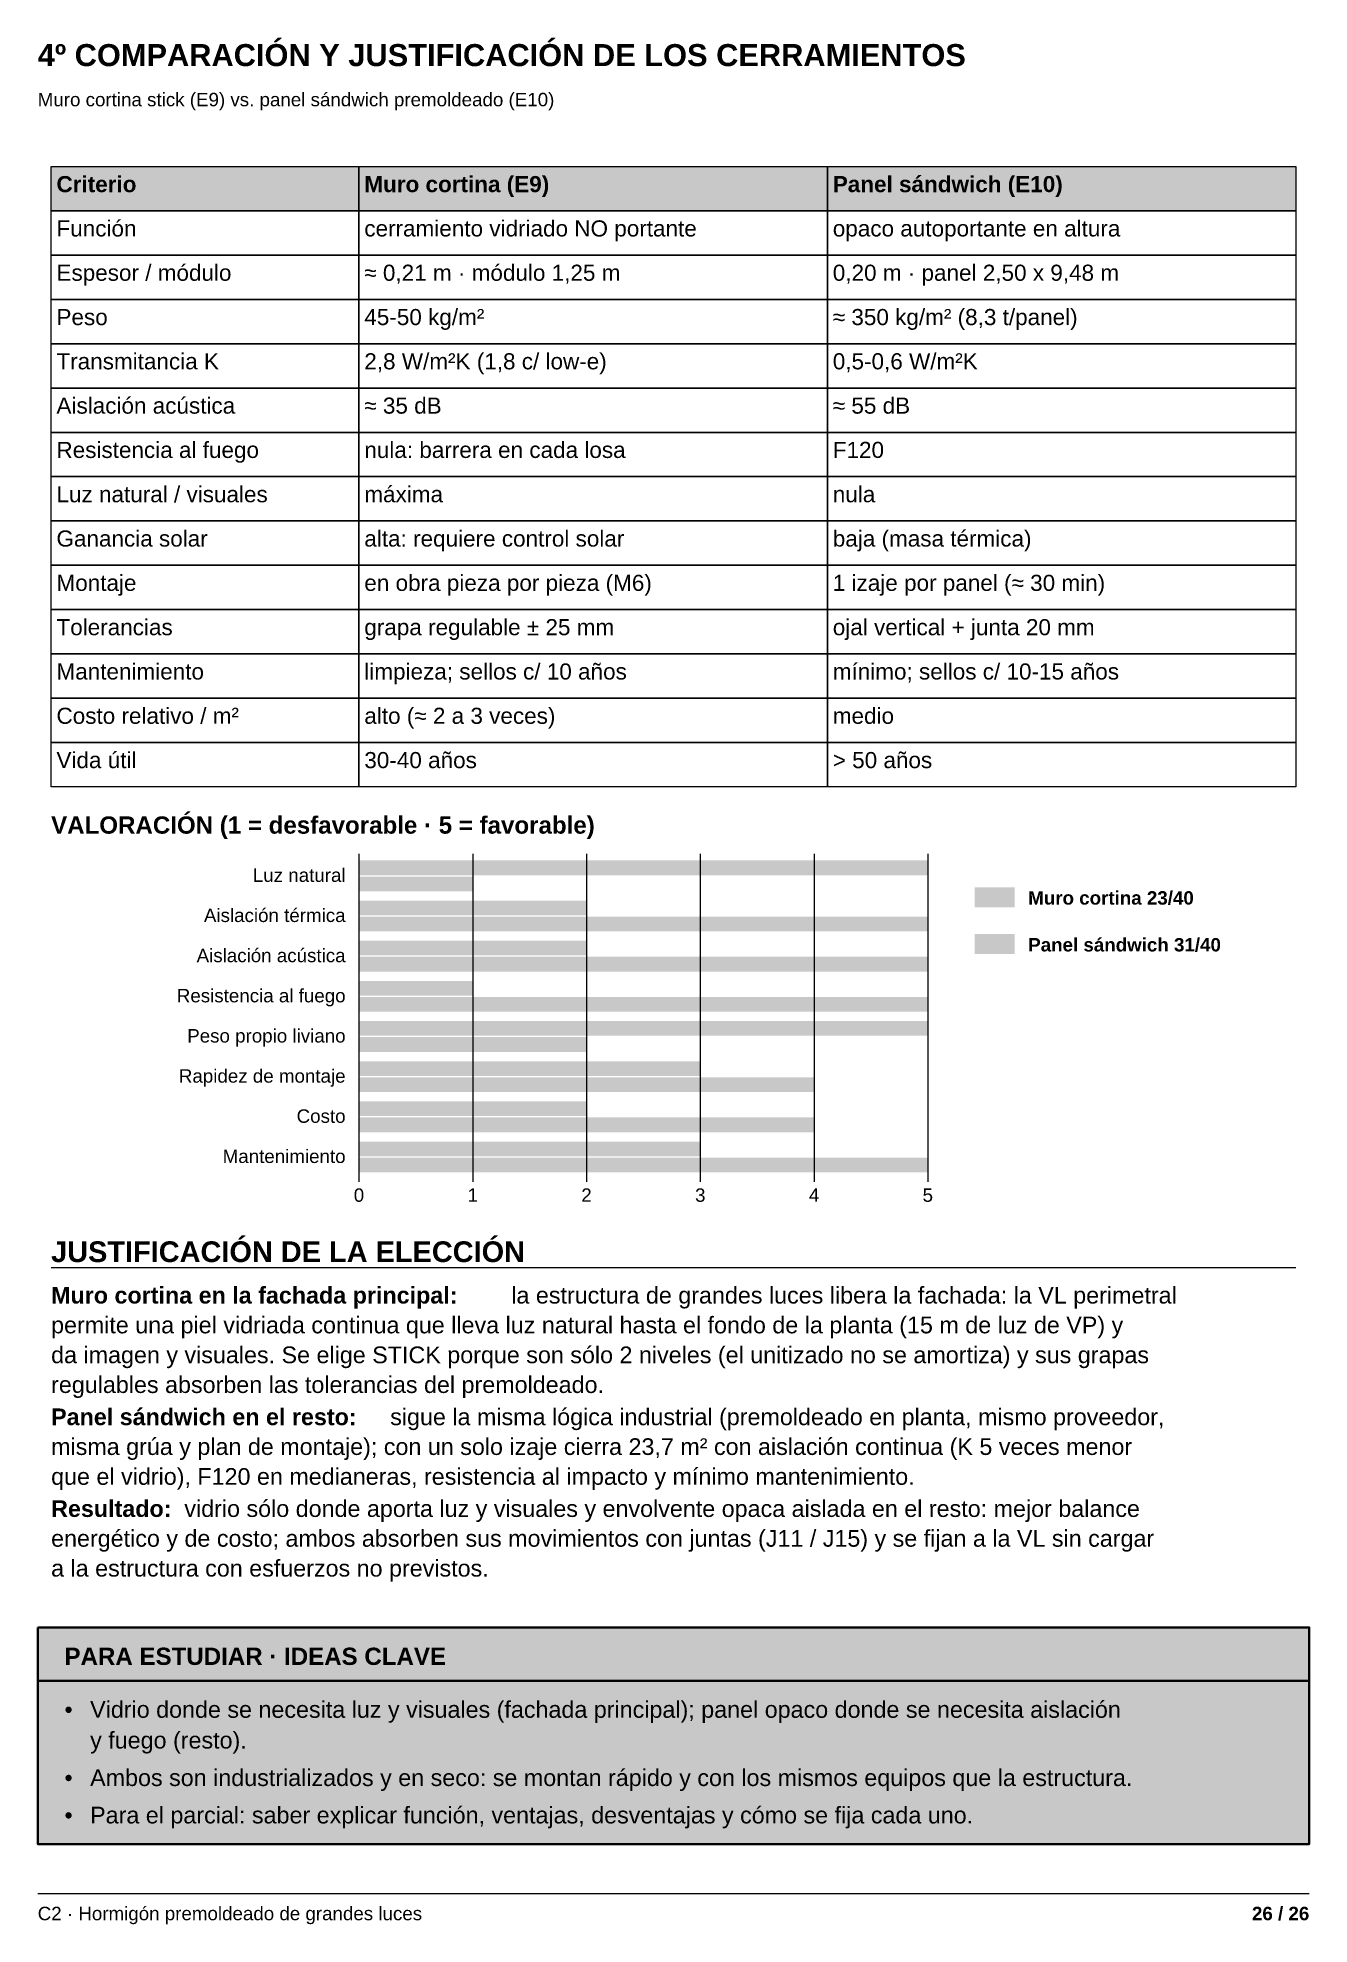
# Model space of a CAD drawing. Header units: millimetres. Extents: x 10 to 6200, y 4 to 286.
# Drawn here: x 6010 to 6200, y 4.4 to 286.2 of the extents above; entities that cross this region are included whole.
import ezdxf
from ezdxf.enums import TextEntityAlignment as Align

# ---------------------------------------------------------------- set-up
doc = ezdxf.new("R2010")
doc.units = ezdxf.units.MM
for name, color, linetype in [('CONTORNOS-RELLENO', 9, 'Continuous'), ('ESTUDIO', 7, 'Continuous'), ('ESTUDIO-RELLENO', 9, 'Continuous'), ('LINEAS', 7, 'Continuous'), ('MARCO', 7, 'Continuous'), ('TABLAS', 7, 'Continuous'), ('TABLAS-RELLENO', 9, 'Continuous'), ('TEXTOS', 7, 'Continuous')]:
    doc.layers.add(name, color=color, linetype=linetype)
doc.styles.add('ARIAL', font='arial.ttf')
doc.styles.add('ARIAL-NEGRITA', font='arialbd.ttf')

msp = doc.modelspace()

# ---------------------------------------------------------------- texts
at = {"layer": 'ESTUDIO'}
for s, height, style, p in [('PARA ESTUDIAR · IDEAS CLAVE', 2.5776, 'ARIAL-NEGRITA', (6014, 43.14)), ('•', 2.49, 'ARIAL', (6014, 35.24)), ('Vidrio donde se necesita luz y visuales (fachada principal); panel opaco donde se necesita aislación', 2.4917, 'ARIAL', (6017.83, 35.24)), ('y fuego (resto).', 2.4917, 'ARIAL', (6017.83, 30.65)), ('•', 2.49, 'ARIAL', (6014, 25.05)), ('Ambos son industrializados y en seco: se montan rápido y con los mismos equipos que la estructura.', 2.4917, 'ARIAL', (6017.83, 25.05)), ('•', 2.49, 'ARIAL', (6014, 19.46)), ('Para el parcial: saber explicar función, ventajas, desventajas y cómo se fija cada uno.', 2.4917, 'ARIAL', (6017.83, 19.46))]:
    msp.add_text(s, height=height, dxfattribs=dict(at, style=style)).set_placement(p)
at = {"layer": 'MARCO', "color": 251, "true_color": 0x666666, "style": 'ARIAL'}
msp.add_text('C2 · Hormigón premoldeado de grandes luces', height=2.0048, dxfattribs=at).set_placement((6010, 5))
at = {"layer": 'MARCO', "color": 250, "true_color": 0x444444, "style": 'ARIAL-NEGRITA'}
msp.add_text('26 / 26', height=2.005, dxfattribs=at).set_placement((6200, 5), align=Align.RIGHT)
at = {"layer": 'TABLAS'}
for s, height, style, p in [('Criterio', 2.406, 'ARIAL-NEGRITA', (6012.8, 263.17)), ('Muro cortina (E9)', 2.4058, 'ARIAL-NEGRITA', (6058.8, 263.17)), ('Panel sándwich (E10)', 2.4058, 'ARIAL-NEGRITA', (6128.8, 263.17)), ('Función', 2.406, 'ARIAL', (6012.8, 256.55)), ('cerramiento vidriado NO portante', 2.4058, 'ARIAL', (6058.8, 256.55)), ('opaco autoportante en altura', 2.4058, 'ARIAL', (6128.8, 256.55)), ('Espesor / módulo', 2.4058, 'ARIAL', (6012.8, 249.93)), ('≈ 0,21 m · módulo 1,25 m', 2.4058, 'ARIAL', (6058.8, 249.93)), ('0,20 m · panel 2,50 x 9,48 m', 2.4058, 'ARIAL', (6128.8, 249.93)), ('Peso', 2.406, 'ARIAL', (6012.8, 243.31)), ('45-50 kg/m²', 2.4058, 'ARIAL', (6058.8, 243.31)), ('≈ 350 kg/m² (8,3 t/panel)', 2.4058, 'ARIAL', (6128.8, 243.31)), ('Transmitancia K', 2.4058, 'ARIAL', (6012.8, 236.7)), ('2,8 W/m²K (1,8 c/ low-e)', 2.4058, 'ARIAL', (6058.8, 236.7)), ('0,5-0,6 W/m²K', 2.4058, 'ARIAL', (6128.8, 236.7)), ('Aislación acústica', 2.4058, 'ARIAL', (6012.8, 230.08)), ('≈ 35 dB', 2.406, 'ARIAL', (6058.8, 230.08)), ('≈ 55 dB', 2.406, 'ARIAL', (6128.8, 230.08)), ('Resistencia al fuego', 2.4058, 'ARIAL', (6012.8, 223.46)), ('nula: barrera en cada losa', 2.4058, 'ARIAL', (6058.8, 223.46)), ('F120', 2.406, 'ARIAL', (6128.8, 223.46)), ('Luz natural / visuales', 2.4058, 'ARIAL', (6012.8, 216.84)), ('máxima', 2.406, 'ARIAL', (6058.8, 216.84)), ('nula', 2.406, 'ARIAL', (6128.8, 216.84)), ('Ganancia solar', 2.4058, 'ARIAL', (6012.8, 210.22)), ('alta: requiere control solar', 2.4058, 'ARIAL', (6058.8, 210.22)), ('baja (masa térmica)', 2.4058, 'ARIAL', (6128.8, 210.22)), ('Montaje', 2.406, 'ARIAL', (6012.8, 203.6)), ('en obra pieza por pieza (M6)', 2.4058, 'ARIAL', (6058.8, 203.6)), ('1 izaje por panel (≈ 30 min)', 2.4058, 'ARIAL', (6128.8, 203.6)), ('Tolerancias', 2.4058, 'ARIAL', (6012.8, 196.98)), ('grapa regulable ± 25 mm', 2.4058, 'ARIAL', (6058.8, 196.98)), ('ojal vertical + junta 20 mm', 2.4058, 'ARIAL', (6128.8, 196.98)), ('Mantenimiento', 2.4058, 'ARIAL', (6012.8, 190.36)), ('limpieza; sellos c/ 10 años', 2.4058, 'ARIAL', (6058.8, 190.36)), ('mínimo; sellos c/ 10-15 años', 2.4058, 'ARIAL', (6128.8, 190.36)), ('Costo relativo / m²', 2.4058, 'ARIAL', (6012.8, 183.74)), ('alto (≈ 2 a 3 veces)', 2.4058, 'ARIAL', (6058.8, 183.74)), ('medio', 2.406, 'ARIAL', (6128.8, 183.74)), ('Vida útil', 2.406, 'ARIAL', (6012.8, 177.12)), ('30-40 años', 2.406, 'ARIAL', (6058.8, 177.12)), ('> 50 años', 2.406, 'ARIAL', (6128.8, 177.12))]:
    msp.add_text(s, height=height, dxfattribs=dict(at, style=style)).set_placement(p)
at = {"layer": 'TABLAS', "style": 'ARIAL'}
for s, p in [('0', (6058, 112.33)), ('1', (6075, 112.33)), ('2', (6092, 112.33)), ('3', (6109, 112.33)), ('4', (6126, 112.33)), ('5', (6143, 112.33))]:
    msp.add_text(s, height=2, dxfattribs=at).set_placement(p, align=Align.CENTER)
at = {"layer": 'TEXTOS'}
for s, height, style, p in [('4º COMPARACIÓN Y JUSTIFICACIÓN DE LOS CERRAMIENTOS', 3.2936, 'ARIAL-NEGRITA', (6010, 282)), ('VALORACIÓN (1 = desfavorable · 5 = favorable)', 2.5776, 'ARIAL-NEGRITA', (6012, 167.33)), ('Muro cortina 23/40', 2.0048, 'ARIAL-NEGRITA', (6158, 156.73)), ('Panel sándwich 31/40', 2.0048, 'ARIAL-NEGRITA', (6158, 149.73)), ('JUSTIFICACIÓN DE LA ELECCIÓN', 3.0931, 'ARIAL-NEGRITA', (6012, 103.33)), ('Muro cortina en la fachada principal:', 2.4917, 'ARIAL-NEGRITA', (6012, 97.13)), ('la estructura de grandes luces libera la fachada: la VL perimetral', 2.4917, 'ARIAL', (6080.76, 97.13)), ('permite una piel vidriada continua que lleva luz natural hasta el fondo de la planta (15 m de luz de VP) y', 2.49168, 'ARIAL', (6012, 92.68)), ('da imagen y visuales. Se elige STICK porque son sólo 2 niveles (el unitizado no se amortiza) y sus grapas', 2.49168, 'ARIAL', (6012, 88.22)), ('regulables absorben las tolerancias del premoldeado.', 2.4917, 'ARIAL', (6012, 83.77)), ('Panel sándwich en el resto:', 2.4917, 'ARIAL-NEGRITA', (6012, 78.96)), ('sigue la misma lógica industrial (premoldeado en planta, mismo proveedor,', 2.4917, 'ARIAL', (6062.67, 78.96)), ('misma grúa y plan de montaje); con un solo izaje cierra 23,7 m² con aislación continua (K 5 veces menor', 2.49168, 'ARIAL', (6012, 74.51)), ('que el vidrio), F120 en medianeras, resistencia al impacto y mínimo mantenimiento.', 2.4917, 'ARIAL', (6012, 70.05)), ('Resultado:', 2.492, 'ARIAL-NEGRITA', (6012, 65.25)), ('vidrio sólo donde aporta luz y visuales y envolvente opaca aislada en el resto: mejor balance', 2.4917, 'ARIAL', (6031.91, 65.25)), ('energético y de costo; ambos absorben sus movimientos con juntas (J11 / J15) y se fijan a la VL sin cargar', 2.49168, 'ARIAL', (6012, 60.8)), ('a la estructura con esfuerzos no previstos.', 2.4917, 'ARIAL', (6012, 56.34))]:
    msp.add_text(s, height=height, dxfattribs=dict(at, style=style)).set_placement(p)
at = {"layer": 'TEXTOS', "color": 250, "true_color": 0x333333, "style": 'ARIAL'}
msp.add_text('Muro cortina stick (E9) vs. panel sándwich premoldeado (E10)', height=2.0048, dxfattribs=at).set_placement((6010, 276))
at = {"layer": 'TEXTOS', "style": 'ARIAL'}
for s, height, p in [('Luz natural', 2.0048, (6056, 160.13)), ('Aislación térmica', 2.0048, (6056, 154.13)), ('Aislación acústica', 2.0048, (6056, 148.13)), ('Resistencia al fuego', 2.0048, (6056, 142.13)), ('Peso propio liviano', 2.0048, (6056, 136.13)), ('Rapidez de montaje', 2.0048, (6056, 130.13)), ('Costo', 2.005, (6056, 124.13)), ('Mantenimiento', 2.0048, (6056, 118.13))]:
    msp.add_text(s, height=height, dxfattribs=at).set_placement(p, align=Align.RIGHT)

# ---------------------------------------------------------------- hatches: boundary and pattern name
at = {"layer": 'CONTORNOS-RELLENO', "true_color": 0x5dade2}
h = msp.add_hatch(color=143, dxfattribs=at)
h.dxf.hatch_style = 1
h.paths.add_polyline_path([(6150, 159.33), (6156, 159.33), (6156, 156.33), (6150, 156.33)])
at = {"layer": 'CONTORNOS-RELLENO', "true_color": 0xc8b48a}
h = msp.add_hatch(color=43, dxfattribs=at)
h.dxf.hatch_style = 1
h.paths.add_polyline_path([(6150, 152.33), (6156, 152.33), (6156, 149.33), (6150, 149.33)])
at = {"layer": 'ESTUDIO-RELLENO', "true_color": 0xfff8dc}
h = msp.add_hatch(color=7, dxfattribs=at)
h.dxf.hatch_style = 1
h.paths.add_polyline_path([(6010, 48.74), (6200, 48.74), (6200, 16.37), (6010, 16.37)])
at = {"layer": 'ESTUDIO-RELLENO', "true_color": 0xf3d77a}
h = msp.add_hatch(color=41, dxfattribs=at)
h.dxf.hatch_style = 1
h.paths.add_polyline_path([(6010, 48.74), (6200, 48.74), (6200, 40.74), (6010, 40.74)])
at = {"layer": 'TABLAS-RELLENO', "true_color": 0xe2e6ea}
h = msp.add_hatch(color=254, dxfattribs=at)
h.dxf.hatch_style = 1
h.paths.add_polyline_path([(6012, 267), (6058, 267), (6058, 260.38), (6012, 260.38)])
h = msp.add_hatch(color=254, dxfattribs=at)
h.dxf.hatch_style = 1
h.paths.add_polyline_path([(6058, 267), (6128, 267), (6128, 260.38), (6058, 260.38)])
h = msp.add_hatch(color=254, dxfattribs=at)
h.dxf.hatch_style = 1
h.paths.add_polyline_path([(6128, 267), (6198, 267), (6198, 260.38), (6128, 260.38)])
at = {"layer": 'TABLAS-RELLENO', "true_color": 0x5dade2}
h = msp.add_hatch(color=143, dxfattribs=at)
h.dxf.hatch_style = 1
h.paths.add_polyline_path([(6058, 163.33), (6143, 163.33), (6143, 161.13), (6058, 161.13)])
at = {"layer": 'TABLAS-RELLENO', "true_color": 0xc8b48a}
h = msp.add_hatch(color=43, dxfattribs=at)
h.dxf.hatch_style = 1
h.paths.add_polyline_path([(6058, 160.93), (6075, 160.93), (6075, 158.73), (6058, 158.73)])
at = {"layer": 'TABLAS-RELLENO', "true_color": 0x5dade2}
h = msp.add_hatch(color=143, dxfattribs=at)
h.dxf.hatch_style = 1
h.paths.add_polyline_path([(6058, 157.33), (6092, 157.33), (6092, 155.13), (6058, 155.13)])
at = {"layer": 'TABLAS-RELLENO', "true_color": 0xc8b48a}
h = msp.add_hatch(color=43, dxfattribs=at)
h.dxf.hatch_style = 1
h.paths.add_polyline_path([(6058, 154.93), (6143, 154.93), (6143, 152.73), (6058, 152.73)])
at = {"layer": 'TABLAS-RELLENO', "true_color": 0x5dade2}
h = msp.add_hatch(color=143, dxfattribs=at)
h.dxf.hatch_style = 1
h.paths.add_polyline_path([(6058, 151.33), (6092, 151.33), (6092, 149.13), (6058, 149.13)])
at = {"layer": 'TABLAS-RELLENO', "true_color": 0xc8b48a}
h = msp.add_hatch(color=43, dxfattribs=at)
h.dxf.hatch_style = 1
h.paths.add_polyline_path([(6058, 148.93), (6143, 148.93), (6143, 146.73), (6058, 146.73)])
at = {"layer": 'TABLAS-RELLENO', "true_color": 0x5dade2}
h = msp.add_hatch(color=143, dxfattribs=at)
h.dxf.hatch_style = 1
h.paths.add_polyline_path([(6058, 145.33), (6075, 145.33), (6075, 143.13), (6058, 143.13)])
at = {"layer": 'TABLAS-RELLENO', "true_color": 0xc8b48a}
h = msp.add_hatch(color=43, dxfattribs=at)
h.dxf.hatch_style = 1
h.paths.add_polyline_path([(6058, 142.93), (6143, 142.93), (6143, 140.73), (6058, 140.73)])
at = {"layer": 'TABLAS-RELLENO', "true_color": 0x5dade2}
h = msp.add_hatch(color=143, dxfattribs=at)
h.dxf.hatch_style = 1
h.paths.add_polyline_path([(6058, 139.33), (6143, 139.33), (6143, 137.13), (6058, 137.13)])
at = {"layer": 'TABLAS-RELLENO', "true_color": 0xc8b48a}
h = msp.add_hatch(color=43, dxfattribs=at)
h.dxf.hatch_style = 1
h.paths.add_polyline_path([(6058, 136.93), (6092, 136.93), (6092, 134.73), (6058, 134.73)])
at = {"layer": 'TABLAS-RELLENO', "true_color": 0x5dade2}
h = msp.add_hatch(color=143, dxfattribs=at)
h.dxf.hatch_style = 1
h.paths.add_polyline_path([(6058, 133.33), (6109, 133.33), (6109, 131.13), (6058, 131.13)])
at = {"layer": 'TABLAS-RELLENO', "true_color": 0xc8b48a}
h = msp.add_hatch(color=43, dxfattribs=at)
h.dxf.hatch_style = 1
h.paths.add_polyline_path([(6058, 130.93), (6126, 130.93), (6126, 128.73), (6058, 128.73)])
at = {"layer": 'TABLAS-RELLENO', "true_color": 0x5dade2}
h = msp.add_hatch(color=143, dxfattribs=at)
h.dxf.hatch_style = 1
h.paths.add_polyline_path([(6058, 127.33), (6092, 127.33), (6092, 125.13), (6058, 125.13)])
at = {"layer": 'TABLAS-RELLENO', "true_color": 0xc8b48a}
h = msp.add_hatch(color=43, dxfattribs=at)
h.dxf.hatch_style = 1
h.paths.add_polyline_path([(6058, 124.93), (6126, 124.93), (6126, 122.73), (6058, 122.73)])
at = {"layer": 'TABLAS-RELLENO', "true_color": 0x5dade2}
h = msp.add_hatch(color=143, dxfattribs=at)
h.dxf.hatch_style = 1
h.paths.add_polyline_path([(6058, 121.33), (6109, 121.33), (6109, 119.13), (6058, 119.13)])
at = {"layer": 'TABLAS-RELLENO', "true_color": 0xc8b48a}
h = msp.add_hatch(color=43, dxfattribs=at)
h.dxf.hatch_style = 1
h.paths.add_polyline_path([(6058, 118.93), (6143, 118.93), (6143, 116.73), (6058, 116.73)])

# ---------------------------------------------------------------- linework, layer by layer
at = {"layer": 'ESTUDIO', "color": 42, "lineweight": 35, "true_color": 0xc9a227}
for points in [[(6010, 48.74), (6200, 48.74), (6200, 16.37), (6010, 16.37)], [(6010, 48.74), (6200, 48.74), (6200, 40.74), (6010, 40.74)]]:
    msp.add_lwpolyline(points, close=True, dxfattribs=at)
at = {"layer": 'LINEAS', "lineweight": 18}
msp.add_lwpolyline([(6012, 102.53), (6198, 102.53)], dxfattribs=at)
at = {"layer": 'MARCO', "color": 253, "lineweight": 13, "true_color": 0x999999}
msp.add_lwpolyline([(6010, 9), (6200, 9)], dxfattribs=at)
at = {"layer": 'TABLAS', "lineweight": 13}
for points in [[(6012, 267), (6058, 267), (6058, 260.38), (6012, 260.38)], [(6058, 267), (6128, 267), (6128, 260.38), (6058, 260.38)], [(6128, 267), (6198, 267), (6198, 260.38), (6128, 260.38)], [(6012, 260.38), (6058, 260.38), (6058, 253.76), (6012, 253.76)], [(6058, 260.38), (6128, 260.38), (6128, 253.76), (6058, 253.76)], [(6128, 260.38), (6198, 260.38), (6198, 253.76), (6128, 253.76)], [(6012, 253.76), (6058, 253.76), (6058, 247.14), (6012, 247.14)], [(6058, 253.76), (6128, 253.76), (6128, 247.14), (6058, 247.14)], [(6128, 253.76), (6198, 253.76), (6198, 247.14), (6128, 247.14)], [(6012, 247.14), (6058, 247.14), (6058, 240.52), (6012, 240.52)], [(6058, 247.14), (6128, 247.14), (6128, 240.52), (6058, 240.52)], [(6128, 247.14), (6198, 247.14), (6198, 240.52), (6128, 240.52)], [(6012, 240.52), (6058, 240.52), (6058, 233.9), (6012, 233.9)], [(6058, 240.52), (6128, 240.52), (6128, 233.9), (6058, 233.9)], [(6128, 240.52), (6198, 240.52), (6198, 233.9), (6128, 233.9)], [(6012, 233.9), (6058, 233.9), (6058, 227.28), (6012, 227.28)], [(6058, 233.9), (6128, 233.9), (6128, 227.28), (6058, 227.28)], [(6128, 233.9), (6198, 233.9), (6198, 227.28), (6128, 227.28)], [(6012, 227.28), (6058, 227.28), (6058, 220.67), (6012, 220.67)], [(6058, 227.28), (6128, 227.28), (6128, 220.67), (6058, 220.67)], [(6128, 227.28), (6198, 227.28), (6198, 220.67), (6128, 220.67)], [(6012, 220.67), (6058, 220.67), (6058, 214.05), (6012, 214.05)], [(6058, 220.67), (6128, 220.67), (6128, 214.05), (6058, 214.05)], [(6128, 220.67), (6198, 220.67), (6198, 214.05), (6128, 214.05)], [(6012, 214.05), (6058, 214.05), (6058, 207.43), (6012, 207.43)], [(6058, 214.05), (6128, 214.05), (6128, 207.43), (6058, 207.43)], [(6128, 214.05), (6198, 214.05), (6198, 207.43), (6128, 207.43)], [(6012, 207.43), (6058, 207.43), (6058, 200.81), (6012, 200.81)], [(6058, 207.43), (6128, 207.43), (6128, 200.81), (6058, 200.81)], [(6128, 207.43), (6198, 207.43), (6198, 200.81), (6128, 200.81)], [(6012, 200.81), (6058, 200.81), (6058, 194.19), (6012, 194.19)], [(6058, 200.81), (6128, 200.81), (6128, 194.19), (6058, 194.19)], [(6128, 200.81), (6198, 200.81), (6198, 194.19), (6128, 194.19)], [(6012, 194.19), (6058, 194.19), (6058, 187.57), (6012, 187.57)], [(6058, 194.19), (6128, 194.19), (6128, 187.57), (6058, 187.57)], [(6128, 194.19), (6198, 194.19), (6198, 187.57), (6128, 187.57)], [(6012, 187.57), (6058, 187.57), (6058, 180.95), (6012, 180.95)], [(6058, 187.57), (6128, 187.57), (6128, 180.95), (6058, 180.95)], [(6128, 187.57), (6198, 187.57), (6198, 180.95), (6128, 180.95)], [(6012, 180.95), (6058, 180.95), (6058, 174.33), (6012, 174.33)], [(6058, 180.95), (6128, 180.95), (6128, 174.33), (6058, 174.33)], [(6128, 180.95), (6198, 180.95), (6198, 174.33), (6128, 174.33)]]:
    msp.add_lwpolyline(points, close=True, dxfattribs=at)
at = {"layer": 'TABLAS', "color": 253, "lineweight": 9, "true_color": 0x999999}
for points in [[(6058, 164.33), (6058, 115.33)], [(6075, 164.33), (6075, 115.33)], [(6092, 164.33), (6092, 115.33)], [(6109, 164.33), (6109, 115.33)], [(6126, 164.33), (6126, 115.33)], [(6143, 164.33), (6143, 115.33)]]:
    msp.add_lwpolyline(points, dxfattribs=at)

msp.set_redraw_order([(e.dxf.handle, doc.entitydb.next_handle()) for e in msp.query("TEXT MTEXT ATTDEF DIMENSION ARC_DIMENSION")])  # texts and dimensions are drawn at this point

doc.saveas('drawing.dxf')
